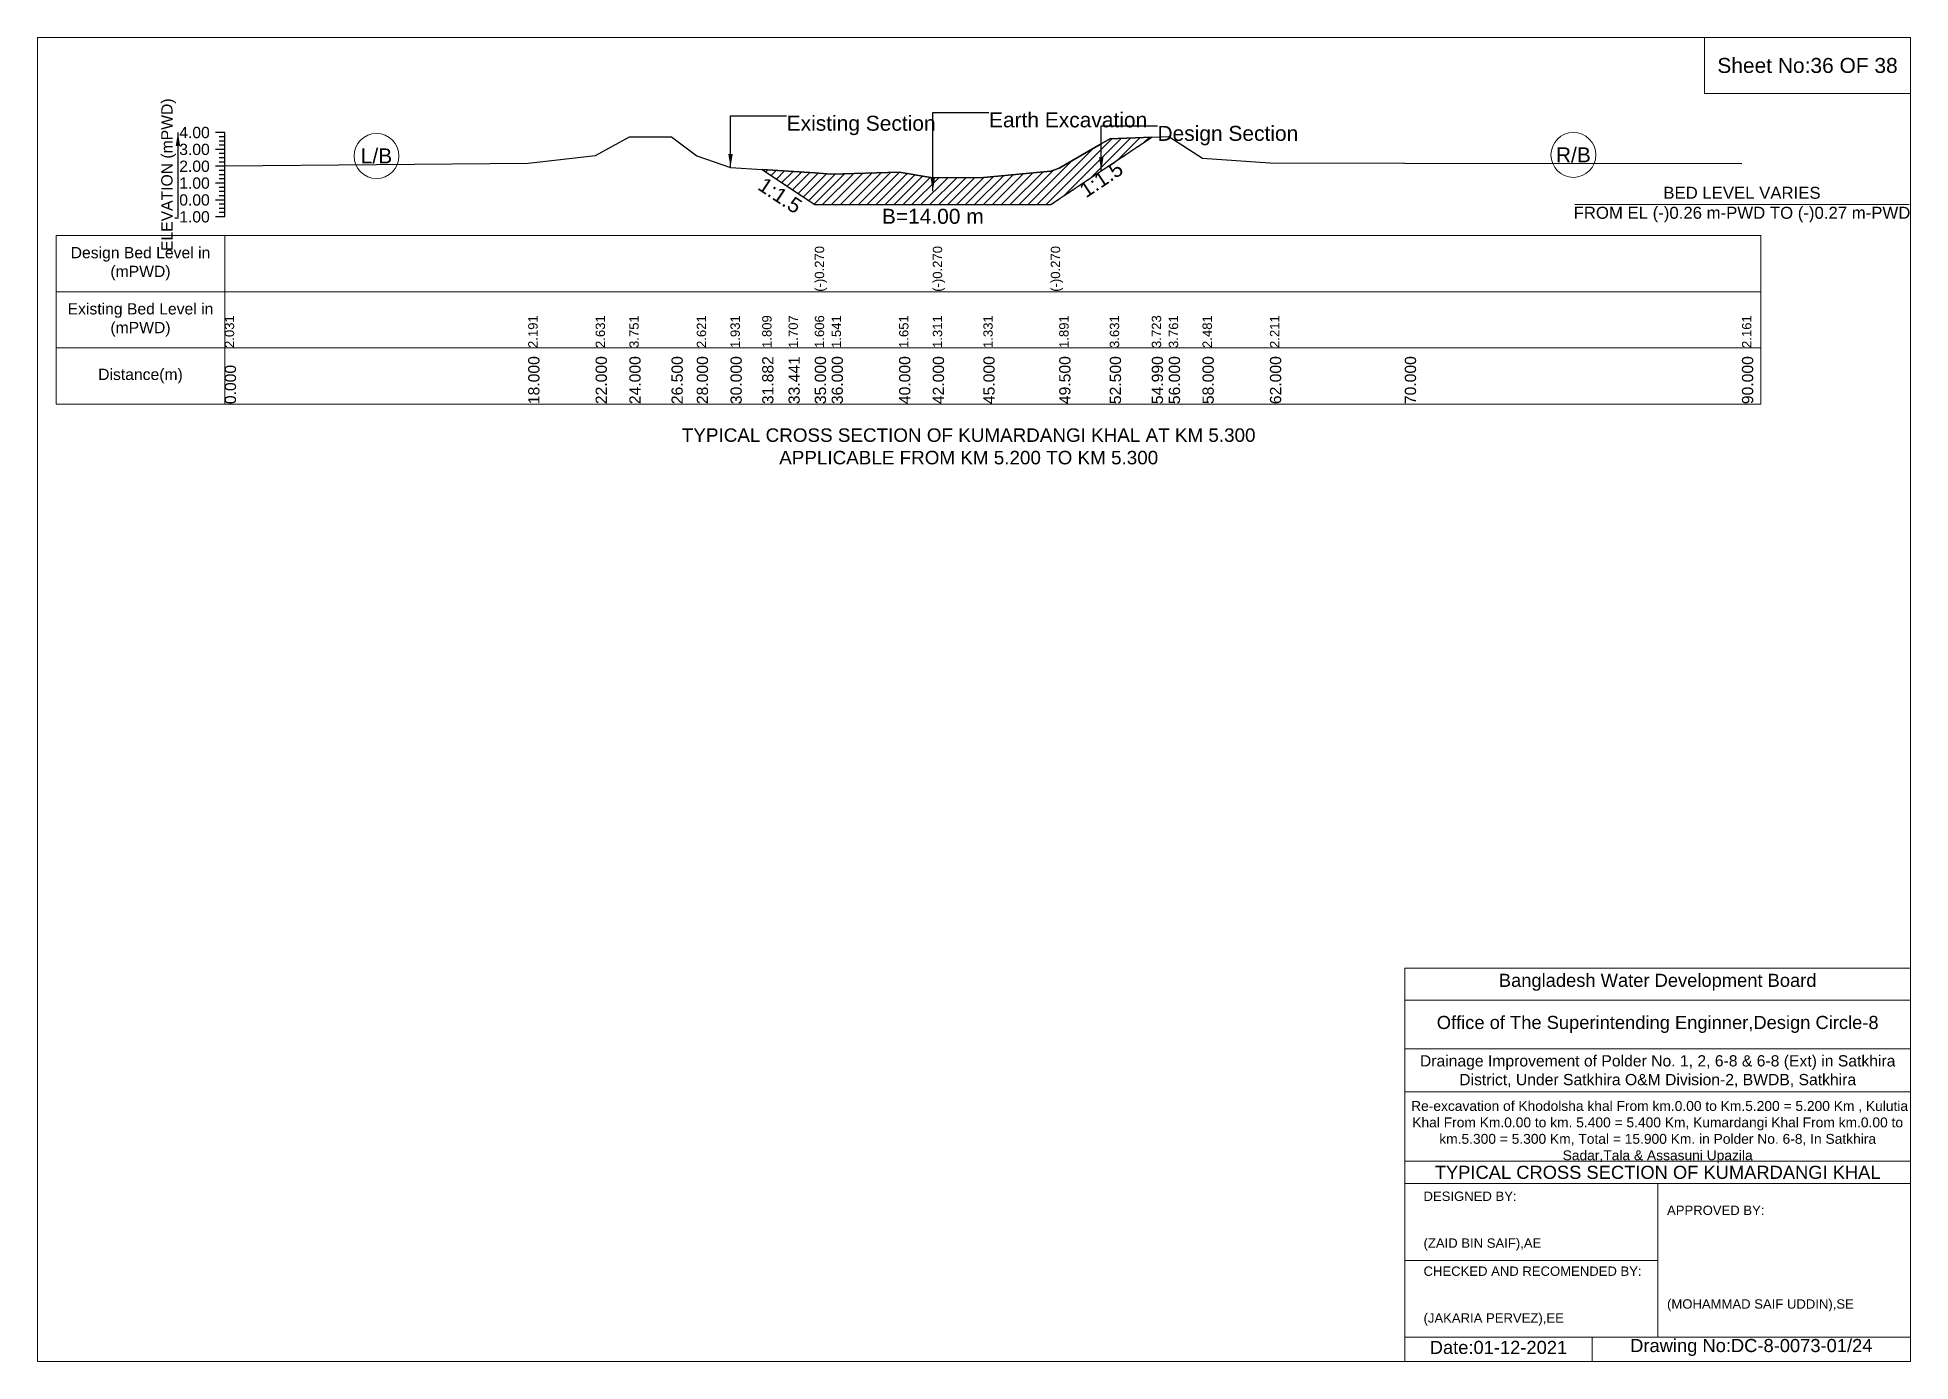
# Model space of a CAD drawing. Header units: inches. Extents: x 93000 to 476000, y -4242 to 0.
# Drawn here: x 450000 to 456000, y -4242 to 0 of the extents above; entities that cross this region are included whole.
import ezdxf

# ---------------------------------------------------------------- set-up
doc = ezdxf.new("R2010")
doc.units = ezdxf.units.IN
doc.header["$LTSCALE"] = 7
doc.header["$MEASUREMENT"] = 0
doc.linetypes.add('DASHED', pattern=[0.75, 0.5, -0.25])
for name, color, linetype, lineweight in [('Cross section Data Border', 7, 'Continuous', 9), ('Cross Section Labels', 7, 'Continuous', 9), ('Design_Bed_Level for Xsection', 7, 'DASHED', 25), ('Existing_Bed_Level for Xsection', 7, 'Continuous', 25), ('Long Section Labels', 7, 'Continuous', 9)]:
    doc.layers.add(name, color=color, linetype=linetype, lineweight=lineweight)
doc.styles.get("Standard").update_dxf_attribs({"font": 'arial.ttf'})
doc.dimstyles.get("Standard").update_dxf_attribs({"dimtxt": 0.18, "dimasz": 0.18, "dimexe": 0.18, "dimexo": 0.0625, "dimgap": 0.09, "dimtad": 0, "dimtih": 1, "dimtoh": 1, "dimdec": 4, "dimzin": 0, "dimdsep": 46, "dimtxsty": 'Standard', "dimcen": 0.09, "dimadec": 0, "dimazin": 0, "dimtfac": 1, "dimtdec": 4, "dimtofl": 0, "dimtmove": 0, "dimatfit": 3, "dimfxl": 1, "dimtolj": 1, "dimtzin": 0, "dimarcsym": 0})

msp = doc.modelspace()

# ---------------------------------------------------------------- texts
at = {"layer": 'Cross section Data Border', "attachment_point": 5}
for s, insert, char_height in [('Sheet No:36 OF 38', (455670, -90), 48), ('Bangladesh Water Development Board', (455190, -3027), 42), ('Office of The Superintending Enginner,Design Circle-8', (455190, -3162), 42)]:
    msp.add_mtext(s, dxfattribs=dict(at, insert=insert, char_height=char_height))
at = {"layer": 'Cross section Data Border'}
for s, insert, char_height, width, attachment_point in [('Design Bed Level in (mPWD)', (450330, -724.8), 36, 480, 5), ('Existing Bed Level in (mPWD)', (450330, -904.8), 36, 480, 5), ('Distance(m)', (450330, -1084.8), 36, 480, 5), ('Drainage Improvement of Polder No. 1, 2, 6-8 & 6-8 (Ext) in Satkhira District, Under Satkhira O&M Division-2, BWDB, Satkhira', (455190, -3312), 36, 1680, 5), (' Re-excavation of Khodolsha khal From km.0.00 to Km.5.200 = 5.200 Km , Kulutia Khal From Km.0.00 to km. 5.400 = 5.400 Km, Kumardangi Khal From km.0.00 to km.5.300 = 5.300 Km, Total = 15.900 Km. in Polder No. 6-8, In Satkhira Sadar,Tala & Assasuni Upazila', (455190, -3507), 31.6143, 1620, 5), ('TYPICAL CROSS SECTION OF KUMARDANGI KHAL', (455190, -3636), 42, 1680, 5), ('DESIGNED BY:^J^J^J(ZAID BIN SAIF),AE', (454440, -3792), 30, 840, 4), ('APPROVED BY:^J^J^J^J^J^J(MOHAMMAD SAIF UDDIN),SE', (455220, -3912), 30, 840, 4), ('CHECKED AND RECOMENDED BY:^J^J^J(JAKARIA PERVEZ),EE', (454440, -4032), 30, 840, 4), ('Date:01-12-2021', (454680, -4197), 42, 840, 5), ('Drawing No:DC-8-0073-01/24', (455490, -4197), 42, 1320, 5)]:
    msp.add_mtext(s, dxfattribs=dict(at, insert=insert, char_height=char_height, width=width, attachment_point=attachment_point))
at = {"layer": 'Cross Section Labels'}
for s, insert, char_height, attachment_point in [('Earth Excavation', (453048, -240), 48, 1), ('Existing Section', (452400, -250.8), 48, 1), ('Design Section', (453587.7, -283.2), 48, 1), ('L/B', (451086, -379.8), 48, 5), ('R/B', (454920, -376.3), 48, 5), ('BED LEVEL VARIES ^JFROM EL (-)0.26 m-PWD TO (-)0.27 m-PWD', (455460, -535.4), 38.4, 5), ('B=14.00 m', (452868, -548.9), 48, 2), ('TYPICAL CROSS SECTION OF KUMARDANGI KHAL AT KM 5.300^JAPPLICABLE FROM KM 5.200 TO KM 5.300', (452983, -1310.3), 43.2, 5)]:
    msp.add_mtext(s, dxfattribs=dict(at, insert=insert, char_height=char_height, attachment_point=attachment_point))
at = {"layer": 'Cross Section Labels', "char_height": 48, "attachment_point": 2}
for insert, rotation in [((453394.2, -434.3), 33.69007), ((452392.3, -486), 326.30993)]:
    msp.add_mtext('1:1.5', dxfattribs=dict(at, insert=insert, rotation=rotation))
at = {"layer": 'Existing_Bed_Level for Xsection', "insert": (450420, -439.8), "char_height": 36, "attachment_point": 5, "rotation": 90}
msp.add_mtext('ELEVATION (mPWD)', dxfattribs=at)
at = {"layer": 'Existing_Bed_Level for Xsection', "char_height": 36, "attachment_point": 6}
for s, insert in [('4.00', (450552, -304.8)), ('3.00', (450552, -358.8)), ('2.00', (450552, -412.8)), ('1.00', (450552, -466.8)), ('0.00', (450552, -520.8)), ('-1.00', (450552, -574.8))]:
    msp.add_mtext(s, dxfattribs=dict(at, insert=insert))
at = {"layer": 'Long Section Labels', "attachment_point": 1, "rotation": 90}
for s, insert, char_height in [('(-)0.270', (452490, -814.8), 30), ('(-)0.270', (452868, -814.8), 30), ('(-)0.270', (453246, -814.8), 30), ('2.031', (450600, -994.8), 30), ('2.191', (451572, -994.8), 30), ('2.191', (451572, -994.8), 30), ('2.631', (451788, -994.8), 30), ('3.751', (451896, -994.8), 30), ('3.751', (451896, -994.8), 30), ('2.621', (452112, -994.8), 30), ('1.931', (452220, -994.8), 30), ('1.809', (452321.6, -994.8), 30), ('1.707', (452405.8, -994.8), 30), ('1.606', (452490, -994.8), 30), ('1.606', (452490, -994.8), 30), ('1.606', (452490, -994.8), 30), ('1.541', (452544, -994.8), 30), ('1.651', (452760, -994.8), 30), ('1.311', (452868, -994.8), 30), ('1.311', (452868, -994.8), 30), ('1.311', (452868, -994.8), 30), ('1.331', (453030, -994.8), 30), ('1.891', (453273, -994.8), 30), ('3.631', (453435, -994.8), 30), ('3.723', (453569.5, -994.8), 30), ('3.761', (453624, -994.8), 30), ('2.481', (453732, -994.8), 30), ('2.211', (453948, -994.8), 30), ('2.161', (455460, -994.8), 30), ('0.000', (450600, -1174.8), 36), ('18.000', (451572, -1174.8), 36), ('22.000', (451788, -1174.8), 36), ('24.000', (451896, -1174.8), 36), ('26.500', (452031, -1174.8), 36), ('28.000', (452112, -1174.8), 36), ('30.000', (452220, -1174.8), 36), ('31.882', (452321.6, -1174.8), 36), ('33.441', (452405.8, -1174.8), 36), ('35.000', (452490, -1174.8), 36), ('35.000', (452490, -1174.8), 36), ('35.000', (452490, -1174.8), 36), ('36.000', (452544, -1174.8), 36), ('40.000', (452760, -1174.8), 36), ('42.000', (452868, -1174.8), 36), ('42.000', (452868, -1174.8), 36), ('42.000', (452868, -1174.8), 36), ('45.000', (453030, -1174.8), 36), ('49.500', (453273, -1174.8), 36), ('52.500', (453435, -1174.8), 36), ('54.990', (453569.5, -1174.8), 36), ('56.000', (453624, -1174.8), 36), ('58.000', (453732, -1174.8), 36), ('62.000', (453948, -1174.8), 36), ('70.000', (454380, -1174.8), 36), ('90.000', (455460, -1174.8), 36)]:
    msp.add_mtext(s, dxfattribs=dict(at, insert=insert, char_height=char_height))

# ---------------------------------------------------------------- hatches: boundary and pattern name
at = {"layer": 'Existing_Bed_Level for Xsection'}
h = msp.add_hatch(dxfattribs=at)
h.set_pattern_fill('ANSI31', color=256, scale=162, style=0)
h.paths.add_polyline_path([(452321.6, -423.1), (452405.8, -479.2), (452490, -535.4), (452544, -535.4), (452760, -535.4), (452868, -535.4), (453030, -535.4), (453246, -535.4), (453273, -517.4), (453407.7, -427.5), (453435, -409.4), (453569.5, -319.7), (453435, -324.7), (453407.7, -340.5), (453273, -418.7), (453246, -428.9), (453030, -448.9), (452868, -450), (452760, -431.6), (452544, -437.6), (452490, -434.1), (452405.8, -428.6)])

# ---------------------------------------------------------------- linework, layer by layer
at = {"layer": 'Cross section Data Border'}
for points in [[(450000, 0), (456000, 0), (456000, -4242), (450000, -4242)], [(455340, 0), (456000, 0), (456000, -180), (455340, -180)], [(450060, -634.8), (455520, -634.8), (455520, -1174.8), (450060, -1174.8)]]:
    msp.add_lwpolyline(points, close=True, dxfattribs=at)
for points in [[(450600, -634.8), (450600, -1174.8)], [(450060, -814.8), (455520, -814.8)], [(450060, -994.8), (455520, -994.8)], [(454380, -4242), (454380, -2982), (456000, -2982)], [(454380, -3084), (456000, -3084)], [(454380, -3240), (456000, -3240)], [(454380, -3378), (456000, -3378)], [(454380, -3600), (456000, -3600)], [(454380, -3672), (456000, -3672)], [(455190, -3672), (455190, -4164)], [(454380, -3918), (455190, -3918)], [(454380, -4164), (456000, -4164)], [(454980, -4164), (454980, -4242)]]:
    msp.add_lwpolyline(points, dxfattribs=at)
at = {"layer": 'Cross Section Labels'}
msp.add_lwpolyline([(454924.2, -535.4), (455995.8, -535.4)], dxfattribs=at)
for centre in [(451086, -379.8), (454920, -376.3)]:
    msp.add_circle(centre, 72, dxfattribs=at)
at = {"layer": 'Design_Bed_Level for Xsection'}
msp.add_lwpolyline([(452321.6, -423.1), (452405.8, -479.2), (452490, -535.4), (452868, -535.4), (453246, -535.4), (453407.7, -427.5), (453569.5, -319.7)], dxfattribs=at)
at = {"layer": 'Existing_Bed_Level for Xsection'}
for points in [[(450600, -304.8), (450570, -304.8)], [(450600, -358.8), (450570, -358.8)], [(450600, -318.3), (450582, -318.3)], [(450600, -331.8), (450582, -331.8)], [(450600, -345.3), (450582, -345.3)], [(450600, -574.8), (450600, -520.8), (450600, -466.8), (450600, -412.8), (450600, -358.8), (450600, -304.8)], [(450600, -411.1), (451572, -402.5), (451788, -378.7), (451896, -318.2), (452031, -318.2), (452112, -379.3), (452220, -416.5), (452321.6, -423.1), (452405.8, -428.6), (452490, -434.1), (452490, -434.1), (452544, -437.6), (452760, -431.6), (452868, -450), (452868, -450), (453030, -448.9), (453246, -428.9), (453246, -428.9), (453273, -418.7), (453407.7, -340.5), (453435, -324.7), (453569.5, -319.7), (453624, -317.7), (453732, -386.8), (453948, -401.4), (454380, -402.5), (455460, -404.1)], [(450600, -412.8), (450570, -412.8)], [(450600, -372.3), (450582, -372.3)], [(450600, -385.8), (450582, -385.8)], [(450600, -399.3), (450582, -399.3)], [(450600, -466.8), (450570, -466.8)], [(450600, -426.3), (450582, -426.3)], [(450600, -439.8), (450582, -439.8)], [(450600, -453.3), (450582, -453.3)], [(450600, -520.8), (450570, -520.8)], [(450600, -480.3), (450582, -480.3)], [(450600, -493.8), (450582, -493.8)], [(450600, -507.3), (450582, -507.3)], [(450600, -534.3), (450582, -534.3)], [(450600, -574.8), (450570, -574.8)], [(450600, -547.8), (450582, -547.8)], [(450600, -561.3), (450582, -561.3)]]:
    msp.add_lwpolyline(points, dxfattribs=at)
msp.add_lwpolyline([(452321.6, -423.1), (452405.8, -479.2), (452490, -535.4), (452490, -535.4), (452544, -535.4), (452760, -535.4), (452868, -535.4), (452868, -535.4), (453030, -535.4), (453246, -535.4), (453246, -535.4), (453273, -517.4), (453407.7, -427.5), (453435, -409.4), (453569.5, -319.7), (453435, -324.7), (453407.7, -340.5), (453273, -418.7), (453246, -428.9), (453246, -428.9), (453030, -448.9), (452868, -450), (452868, -450), (452760, -431.6), (452544, -437.6), (452490, -434.1), (452490, -434.1), (452405.8, -428.6)], close=True, dxfattribs=at)

msp.set_redraw_order([(e.dxf.handle, doc.entitydb.next_handle()) for e in msp.query("TEXT MTEXT ATTDEF DIMENSION ARC_DIMENSION")])  # texts and dimensions are drawn at this point

# ---------------------------------------------------------------- leaders
at = {"layer": 'Cross Section Labels', "annotation_type": 0, "has_hookline": 1, "hookline_direction": 0}
for points, text_width in [([(452868, -492.7), (452868, -240), (453047.9, -240)], 497), ([(452220, -416.5), (452220, -250.8), (452399.9, -250.8)], 467.2), ([(453407.7, -427.5), (453407.7, -283.2), (453587.6, -283.2)], 441.2)]:
    msp.add_leader(points, dimstyle='Standard', override={"dimasz": 43.2}, dxfattribs=dict(at, text_width=text_width))
at = {"layer": 'Existing_Bed_Level for Xsection'}
msp.add_leader([(450450, -304.8), (450450, -574.8)], dimstyle='Standard', override={"dimasz": 43.2}, dxfattribs=at)

doc.saveas('drawing.dxf')
